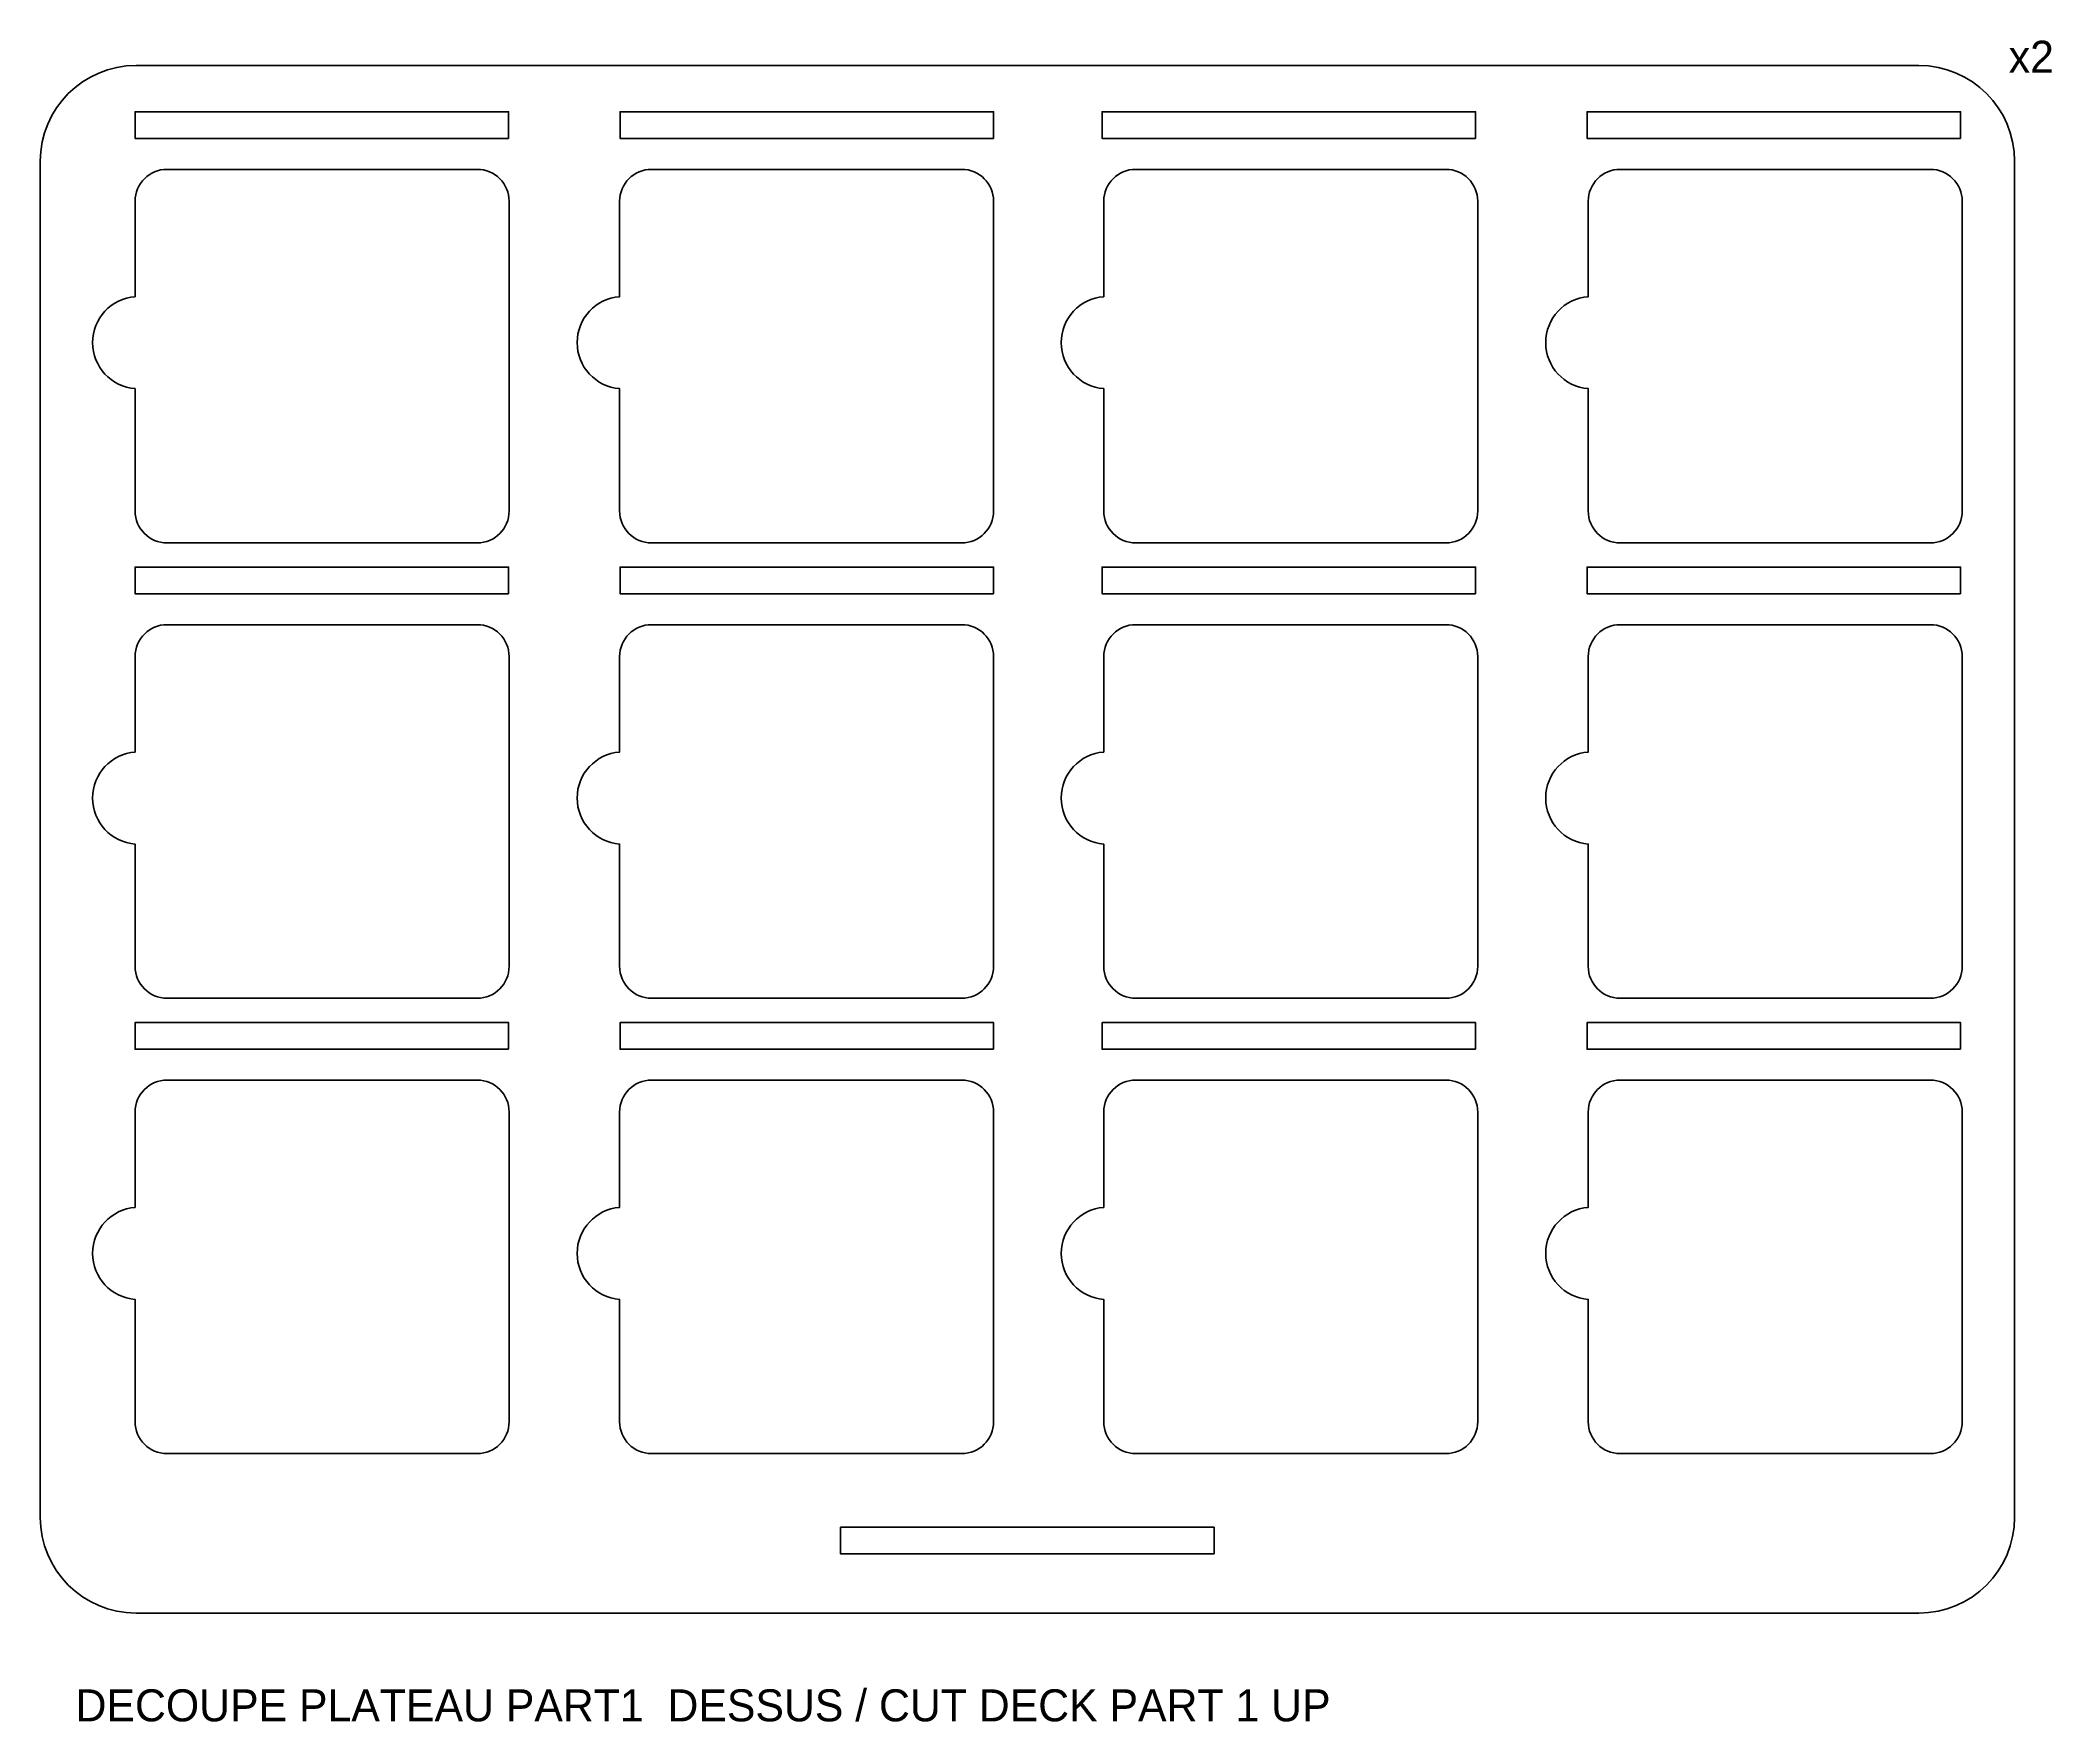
# Model space of a CAD drawing. Header units: millimetres. Extents: x -208 to 941, y -130 to 185.
# Drawn here: x -207.9 to 169.1, y -130.2 to 184.9 of the extents above; entities that cross this region are included whole.
import ezdxf

# ---------------------------------------------------------------- set-up
doc = ezdxf.new("R2010")
doc.units = ezdxf.units.MM
doc.header["$MEASUREMENT"] = 0
doc.layers.add('Calque 1', color=7, linetype='Continuous', lineweight=0)

msp = doc.modelspace()

# ---------------------------------------------------------------- linework, layer by layer
at = {"layer": 'Calque 1', "color": 18, "lineweight": 35, "true_color": 0x000000}
for points in [[(-120.13, 166.51), (-190.13, 166.51), (-190.13, 171.51), (-120.13, 171.51)], [(-29.24, 166.51), (-99.24, 166.51), (-99.24, 171.51), (-29.24, 171.51)], [(61.09, 166.51), (-8.91, 166.51), (-8.91, 171.51), (61.09, 171.51)], [(151.98, 166.51), (81.98, 166.51), (81.98, 171.51), (151.98, 171.51)], [(-120.13, 81.18), (-190.13, 81.18), (-190.13, 86.18), (-120.13, 86.18)], [(-29.24, 81.18), (-99.24, 81.18), (-99.24, 86.18), (-29.24, 86.18)], [(61.09, 81.18), (-8.91, 81.18), (-8.91, 86.18), (61.09, 86.18)], [(151.98, 81.18), (81.98, 81.18), (81.98, 86.18), (151.98, 86.18)], [(-120.13, -4.15), (-190.13, -4.15), (-190.13, 0.85), (-120.13, 0.85)], [(-29.24, -4.15), (-99.24, -4.15), (-99.24, 0.85), (-29.24, 0.85)], [(61.09, -4.15), (-8.91, -4.15), (-8.91, 0.85), (61.09, 0.85)], [(151.98, -4.15), (81.98, -4.15), (81.98, 0.85), (151.98, 0.85)], [(12.1, -98.72), (-57.9, -98.72), (-57.9, -93.72), (12.1, -93.72)]]:
    msp.add_lwpolyline(points, close=True, dxfattribs=at)
at = {"layer": 'Calque 1', "color": 22, "lineweight": 35, "true_color": 0xe42621}
msp.add_open_spline([(144.15, -109.82), (144.15, -109.82), (-189.94, -109.82), (-189.94, -109.82), (-199.86, -109.82), (-207.9, -101.78), (-207.9, -91.87), (-207.9, -91.87), (-207.9, 162.23), (-207.9, 162.23), (-207.9, 172.14), (-199.86, 180.18), (-189.94, 180.18), (-189.94, 180.18), (144.15, 180.18), (144.15, 180.18), (154.07, 180.18), (162.1, 172.14), (162.1, 162.23), (162.1, 162.23), (162.1, -91.87), (162.1, -91.87), (162.1, -101.78), (154.07, -109.82), (144.15, -109.82)], degree=3, knots=[0, 0, 0, 0, 1, 1, 1, 2, 2, 2, 3, 3, 3, 4, 4, 4, 5, 5, 5, 6, 6, 6, 7, 7, 7, 8, 8, 8, 8], dxfattribs=at)
at = {"layer": 'Calque 1', "color": 18, "lineweight": 35, "true_color": 0x000000}
for points in [[(-190.11, 154.74), (-190.11, 154.74), (-190.11, 136.86), (-190.11, 136.86), (-194.57, 136.51), (-198.08, 132.79), (-198.08, 128.25), (-198.08, 123.71), (-194.57, 119.98), (-190.11, 119.63), (-190.11, 119.63), (-190.11, 96.71), (-190.11, 96.71), (-190.11, 93.4), (-187.43, 90.72), (-184.13, 90.72), (-184.13, 90.72), (-126, 90.72), (-126, 90.72), (-122.7, 90.72), (-120.02, 93.4), (-120.02, 96.71), (-120.02, 96.71), (-120.02, 154.74), (-120.02, 154.74), (-120.02, 158.05), (-122.7, 160.72), (-126, 160.72), (-126, 160.72), (-184.13, 160.72), (-184.13, 160.72), (-187.43, 160.72), (-190.11, 158.05), (-190.11, 154.74)], [(-99.32, 154.74), (-99.32, 154.74), (-99.32, 136.86), (-99.32, 136.86), (-103.78, 136.51), (-107.28, 132.79), (-107.28, 128.25), (-107.28, 123.71), (-103.78, 119.98), (-99.32, 119.63), (-99.32, 119.63), (-99.32, 96.71), (-99.32, 96.71), (-99.32, 93.4), (-96.64, 90.72), (-93.34, 90.72), (-93.34, 90.72), (-35.21, 90.72), (-35.21, 90.72), (-31.91, 90.72), (-29.23, 93.4), (-29.23, 96.71), (-29.23, 96.71), (-29.23, 154.74), (-29.23, 154.74), (-29.23, 158.05), (-31.91, 160.72), (-35.21, 160.72), (-35.21, 160.72), (-93.34, 160.72), (-93.34, 160.72), (-96.64, 160.72), (-99.32, 158.05), (-99.32, 154.74)], [(-8.6, 154.74), (-8.6, 154.74), (-8.6, 136.86), (-8.6, 136.86), (-13.05, 136.51), (-16.56, 132.79), (-16.56, 128.25), (-16.56, 123.71), (-13.05, 119.98), (-8.6, 119.63), (-8.6, 119.63), (-8.6, 96.71), (-8.6, 96.71), (-8.6, 93.4), (-5.92, 90.72), (-2.61, 90.72), (-2.61, 90.72), (55.51, 90.72), (55.51, 90.72), (58.82, 90.72), (61.49, 93.4), (61.49, 96.71), (61.49, 96.71), (61.49, 154.74), (61.49, 154.74), (61.49, 158.05), (58.82, 160.72), (55.51, 160.72), (55.51, 160.72), (-2.61, 160.72), (-2.61, 160.72), (-5.92, 160.72), (-8.6, 158.05), (-8.6, 154.74)], [(82.2, 154.74), (82.2, 154.74), (82.2, 136.86), (82.2, 136.86), (77.74, 136.51), (74.23, 132.79), (74.23, 128.25), (74.23, 123.71), (77.74, 119.98), (82.2, 119.63), (82.2, 119.63), (82.2, 96.71), (82.2, 96.71), (82.2, 93.4), (84.87, 90.72), (88.18, 90.72), (88.18, 90.72), (146.3, 90.72), (146.3, 90.72), (149.61, 90.72), (152.29, 93.4), (152.29, 96.71), (152.29, 96.71), (152.29, 154.74), (152.29, 154.74), (152.29, 158.05), (149.61, 160.72), (146.3, 160.72), (146.3, 160.72), (88.18, 160.72), (88.18, 160.72), (84.87, 160.72), (82.2, 158.05), (82.2, 154.74)], [(-190.11, 69.41), (-190.11, 69.41), (-190.11, 51.54), (-190.11, 51.54), (-194.57, 51.18), (-198.08, 47.46), (-198.08, 42.92), (-198.08, 38.38), (-194.57, 34.65), (-190.11, 34.3), (-190.11, 34.3), (-190.11, 11.38), (-190.11, 11.38), (-190.11, 8.07), (-187.43, 5.4), (-184.13, 5.4), (-184.13, 5.4), (-126, 5.4), (-126, 5.4), (-122.7, 5.4), (-120.02, 8.07), (-120.02, 11.38), (-120.02, 11.38), (-120.02, 69.41), (-120.02, 69.41), (-120.02, 72.72), (-122.7, 75.4), (-126, 75.4), (-126, 75.4), (-184.13, 75.4), (-184.13, 75.4), (-187.43, 75.4), (-190.11, 72.72), (-190.11, 69.41)], [(-99.32, 69.41), (-99.32, 69.41), (-99.32, 51.54), (-99.32, 51.54), (-103.78, 51.18), (-107.28, 47.46), (-107.28, 42.92), (-107.28, 38.38), (-103.78, 34.65), (-99.32, 34.3), (-99.32, 34.3), (-99.32, 11.38), (-99.32, 11.38), (-99.32, 8.07), (-96.64, 5.4), (-93.34, 5.4), (-93.34, 5.4), (-35.21, 5.4), (-35.21, 5.4), (-31.91, 5.4), (-29.23, 8.07), (-29.23, 11.38), (-29.23, 11.38), (-29.23, 69.41), (-29.23, 69.41), (-29.23, 72.72), (-31.91, 75.4), (-35.21, 75.4), (-35.21, 75.4), (-93.34, 75.4), (-93.34, 75.4), (-96.64, 75.4), (-99.32, 72.72), (-99.32, 69.41)], [(-8.6, 69.41), (-8.6, 69.41), (-8.6, 51.54), (-8.6, 51.54), (-13.05, 51.18), (-16.56, 47.46), (-16.56, 42.92), (-16.56, 38.38), (-13.05, 34.65), (-8.6, 34.3), (-8.6, 34.3), (-8.6, 11.38), (-8.6, 11.38), (-8.6, 8.07), (-5.92, 5.4), (-2.61, 5.4), (-2.61, 5.4), (55.51, 5.4), (55.51, 5.4), (58.82, 5.4), (61.49, 8.07), (61.49, 11.38), (61.49, 11.38), (61.49, 69.41), (61.49, 69.41), (61.49, 72.72), (58.82, 75.4), (55.51, 75.4), (55.51, 75.4), (-2.61, 75.4), (-2.61, 75.4), (-5.92, 75.4), (-8.6, 72.72), (-8.6, 69.41)], [(82.2, 69.41), (82.2, 69.41), (82.2, 51.54), (82.2, 51.54), (77.74, 51.18), (74.23, 47.46), (74.23, 42.92), (74.23, 38.38), (77.74, 34.65), (82.2, 34.3), (82.2, 34.3), (82.2, 11.38), (82.2, 11.38), (82.2, 8.07), (84.87, 5.4), (88.18, 5.4), (88.18, 5.4), (146.3, 5.4), (146.3, 5.4), (149.61, 5.4), (152.29, 8.07), (152.29, 11.38), (152.29, 11.38), (152.29, 69.41), (152.29, 69.41), (152.29, 72.72), (149.61, 75.4), (146.3, 75.4), (146.3, 75.4), (88.18, 75.4), (88.18, 75.4), (84.87, 75.4), (82.2, 72.72), (82.2, 69.41)], [(-190.11, -15.92), (-190.11, -15.92), (-190.11, -33.79), (-190.11, -33.79), (-194.57, -34.15), (-198.08, -37.87), (-198.08, -42.41), (-198.08, -46.95), (-194.57, -50.67), (-190.11, -51.03), (-190.11, -51.03), (-190.11, -73.95), (-190.11, -73.95), (-190.11, -77.26), (-187.43, -79.93), (-184.13, -79.93), (-184.13, -79.93), (-126, -79.93), (-126, -79.93), (-122.7, -79.93), (-120.02, -77.26), (-120.02, -73.95), (-120.02, -73.95), (-120.02, -15.92), (-120.02, -15.92), (-120.02, -12.61), (-122.7, -9.93), (-126, -9.93), (-126, -9.93), (-184.13, -9.93), (-184.13, -9.93), (-187.43, -9.93), (-190.11, -12.61), (-190.11, -15.92)], [(-99.32, -15.92), (-99.32, -15.92), (-99.32, -33.79), (-99.32, -33.79), (-103.78, -34.15), (-107.28, -37.87), (-107.28, -42.41), (-107.28, -46.95), (-103.78, -50.67), (-99.32, -51.03), (-99.32, -51.03), (-99.32, -73.95), (-99.32, -73.95), (-99.32, -77.26), (-96.64, -79.93), (-93.34, -79.93), (-93.34, -79.93), (-35.21, -79.93), (-35.21, -79.93), (-31.91, -79.93), (-29.23, -77.26), (-29.23, -73.95), (-29.23, -73.95), (-29.23, -15.92), (-29.23, -15.92), (-29.23, -12.61), (-31.91, -9.93), (-35.21, -9.93), (-35.21, -9.93), (-93.34, -9.93), (-93.34, -9.93), (-96.64, -9.93), (-99.32, -12.61), (-99.32, -15.92)], [(-8.6, -15.92), (-8.6, -15.92), (-8.6, -33.79), (-8.6, -33.79), (-13.05, -34.15), (-16.56, -37.87), (-16.56, -42.41), (-16.56, -46.95), (-13.05, -50.67), (-8.6, -51.03), (-8.6, -51.03), (-8.6, -73.95), (-8.6, -73.95), (-8.6, -77.26), (-5.92, -79.93), (-2.61, -79.93), (-2.61, -79.93), (55.51, -79.93), (55.51, -79.93), (58.82, -79.93), (61.49, -77.26), (61.49, -73.95), (61.49, -73.95), (61.49, -15.92), (61.49, -15.92), (61.49, -12.61), (58.82, -9.93), (55.51, -9.93), (55.51, -9.93), (-2.61, -9.93), (-2.61, -9.93), (-5.92, -9.93), (-8.6, -12.61), (-8.6, -15.92)], [(82.2, -15.92), (82.2, -15.92), (82.2, -33.79), (82.2, -33.79), (77.74, -34.15), (74.23, -37.87), (74.23, -42.41), (74.23, -46.95), (77.74, -50.67), (82.2, -51.03), (82.2, -51.03), (82.2, -73.95), (82.2, -73.95), (82.2, -77.26), (84.87, -79.93), (88.18, -79.93), (88.18, -79.93), (146.3, -79.93), (146.3, -79.93), (149.61, -79.93), (152.29, -77.26), (152.29, -73.95), (152.29, -73.95), (152.29, -15.92), (152.29, -15.92), (152.29, -12.61), (149.61, -9.93), (146.3, -9.93), (146.3, -9.93), (88.18, -9.93), (88.18, -9.93), (84.87, -9.93), (82.2, -12.61), (82.2, -15.92)]]:
    msp.add_open_spline(points, degree=3, knots=[0, 0, 0, 0, 1, 1, 1, 2, 2, 2, 3, 3, 3, 4, 4, 4, 5, 5, 5, 6, 6, 6, 7, 7, 7, 8, 8, 8, 9, 9, 9, 10, 10, 10, 11, 11, 11, 11], dxfattribs=at)

# ---------------------------------------------------------------- texts
at = {"layer": 'Calque 1', "char_height": 0.2, "attachment_point": 7}
for s, insert in [('\\C18;\\c0;\\FMyriad Pro|b0|i0|c1;\\H5.994400;\\W1.000000;x2', (161, 178.83)), ('\\C18;\\c0;\\FMyriad Pro|b0|i0|c1;\\H5.994400;\\W1.000000;DECOUPE PLATEAU PART1  DESSUS / CUT DECK PART 1 UP', (-201.27, -130.18))]:
    msp.add_mtext(s, dxfattribs=dict(at, insert=insert))

doc.saveas('drawing.dxf')
